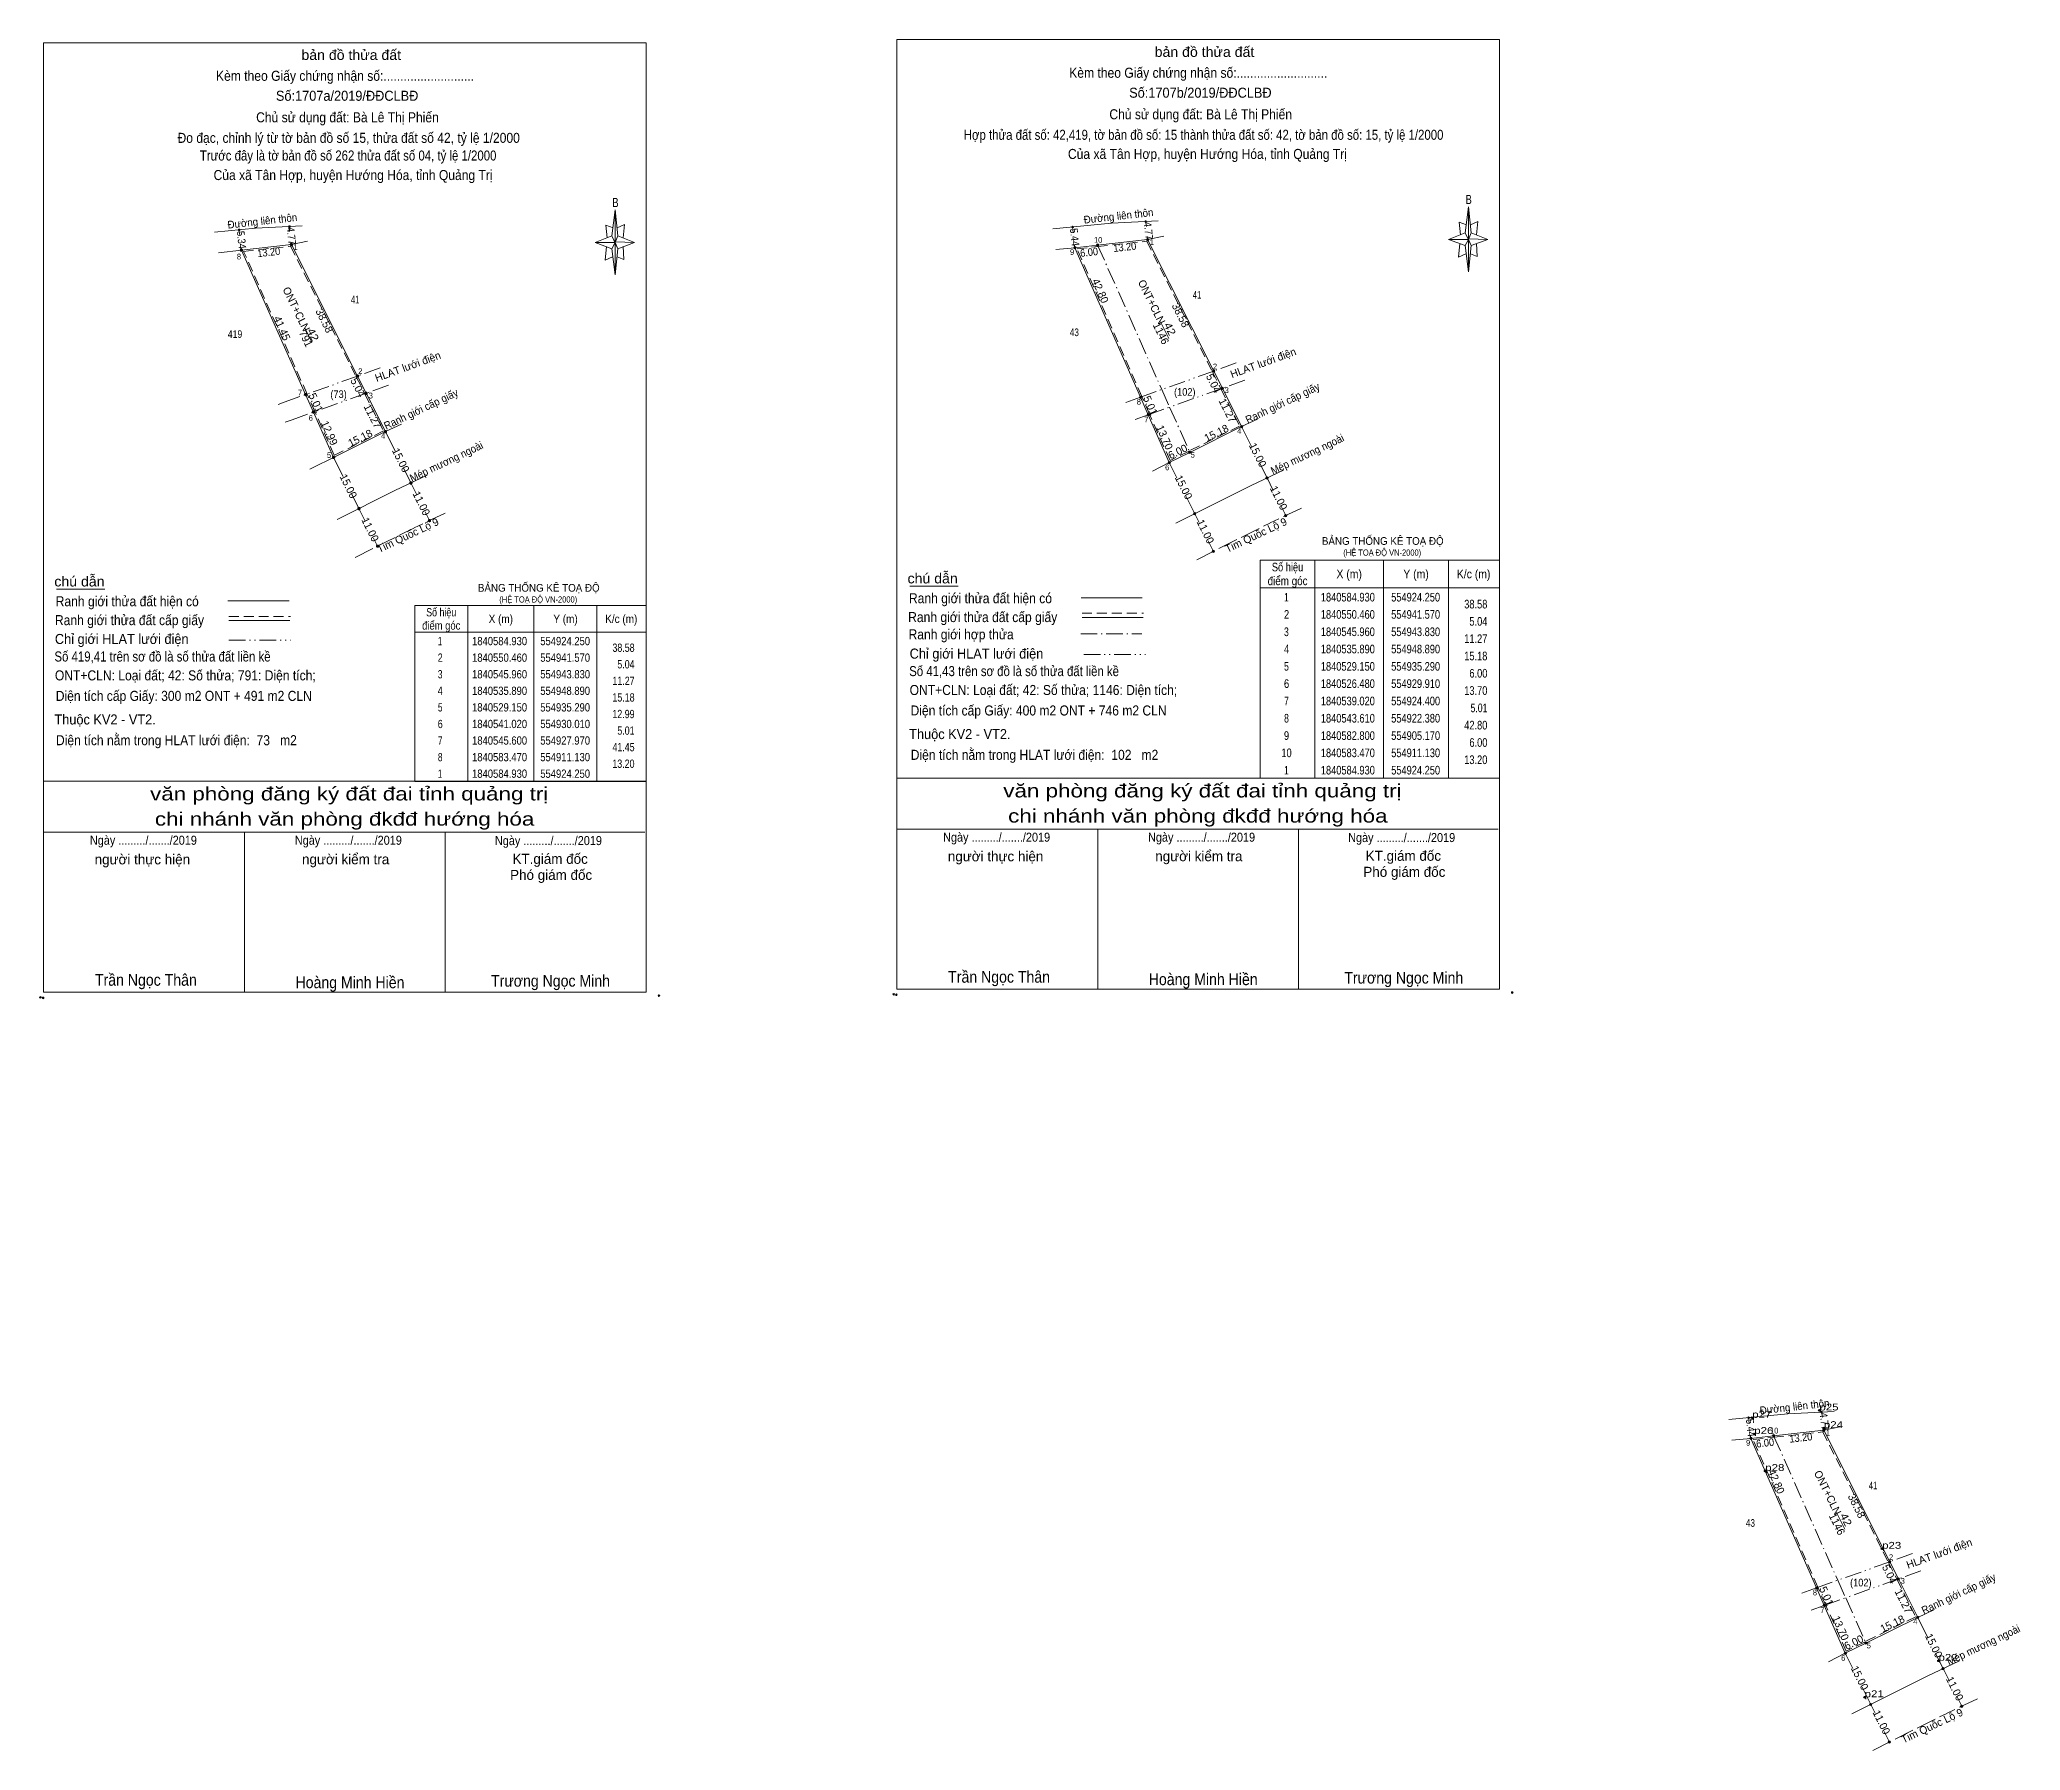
# Model space of a CAD drawing. Header units: metres. Extents: x 554069 to 554976, y 1840501 to 1840949.
# Drawn here: x 554457 to 554976, y 1840501 to 1840949 of the extents above; entities that cross this region are included whole.
import ezdxf
from ezdxf.enums import TextEntityAlignment as Align

# ---------------------------------------------------------------- set-up
doc = ezdxf.new("R2010")
doc.units = ezdxf.units.M
doc.header["$LTSCALE"] = 0.87
doc.header["$PDMODE"] = 32
doc.header["$PDSIZE"] = 0.435
for name, pattern in [('DASH_DOUBLE_DOT', [9.2, 5, -1.2, 0.3, -1.2, 0.3, -1.2]), ('DOT_DASHED', [7.7, 5, -1.2, 0.3, -1.2]), ('LONG_DASHED', [7.5, 6, -1.5]), ('MEDIUM_DASHED', [4.5, 3, -1.5])]:
    doc.linetypes.add(name, pattern=pattern)
for name, color, linetype, lineweight in [('1', 7, 'MEDIUM_DASHED', 13), ('10', 7, 'Continuous', 13), ('17', 7, 'Continuous', 13), ('22', 7, 'LONG_DASHED', 13), ('23', 7, 'Continuous', 13), ('32', 7, 'Continuous', 13), ('5', 7, 'Continuous', 13), ('6', 7, 'Continuous', 13), ('63', 7, 'Continuous', 13), ('7', 7, 'Continuous', 25)]:
    doc.layers.add(name, color=color, linetype=linetype, lineweight=lineweight)
doc.layers.add('12', color=7, linetype='Continuous')

msp = doc.modelspace()

# ---------------------------------------------------------------- texts
at = {"layer": '1'}
for s, p in [('ONT+CLN', (554523.0228, 1840878.3247)), ('ONT+CLN', (554747.2128, 1840880.2047)), ('791', (554525.5012, 1840870.5947)), ('1146', (554749.6466, 1840871.9397)), ('ONT+CLN', (554924.4028, 1840568.1447)), ('1146', (554926.8366, 1840559.8797))]:
    msp.add_text(s, height=2, rotation=296.088, dxfattribs=at).set_placement(p, align=Align.CENTER)
for s, width, p in [('41', 0.75, (554760, 1840881.5)), ('41', 0.75, (554539.36, 1840880.27)), ('419', 0.85, (554507.86, 1840871.21)), ('43', 0.8, (554727.855, 1840871.68)), ('(73)', 0.9, (554534.995, 1840855.46)), ('(102)', 0.9, (554756.79, 1840856.06)), ('41', 0.75, (554937.19, 1840569.44)), ('43', 0.8, (554905.045, 1840559.62)), ('(102)', 0.9, (554933.98, 1840544))]:
    msp.add_text(s, height=2, dxfattribs=dict(at, width=width)).set_placement(p, align=Align.CENTER)
at = {"layer": '1', "width": 1.15}
for p in [(554527.4113, 1840871.6347), (554752.0013, 1840873.1247), (554929.1913, 1840561.0647)]:
    msp.add_text('42', height=2, rotation=296.088, dxfattribs=at).set_placement(p, align=Align.CENTER)
at = {"layer": '1'}
for s, height, width, p in [('BẢNG THỐNG KÊ TOẠ ĐỘ ', 2.018, 0.95, (554792.73, 1840816.98)), ('(HỆ TOẠ ĐỘ VN-2000)', 1.632, 0.9, (554798.34, 1840814.13)), ('BẢNG THỐNG KÊ TOẠ ĐỘ ', 2.018, 0.95, (554571.52, 1840804.7)), ('(HỆ TOẠ ĐỘ VN-2000)', 1.632, 0.9, (554577.13, 1840801.85))]:
    msp.add_text(s, height=height, dxfattribs=dict(at, width=width)).set_placement(p)
at = {"layer": '12', "width": 1.25}
for s, p in [('p27', (554905.5, 1840588.18)), ('p25', (554923.12, 1840590.11)), ('p24', (554924.3, 1840585.49)), ('p26', (554906.05, 1840583.94)), ('p28', (554908.93, 1840574.25)), ('p23', (554939.56, 1840553.86)), ('p22', (554954.34, 1840524.49)), ('p21', (554934.98, 1840514.95))]:
    msp.add_text(s, height=1.8, dxfattribs=at).set_placement(p)
at = {"layer": '5'}
for s, height, width, p in [('bản đồ thửa đất', 2.633, 1.05, (554538.32, 1840944.06)), ('bản đồ thửa đất', 2.633, 1.05, (554761.95, 1840944.86)), ('Kèm theo Giấy chứng nhận số:...........................', 2.633, 0.9, (554536.695, 1840938.59)), ('Kèm theo Giấy chứng nhận số:...........................', 2.633, 0.9, (554760.325, 1840939.39)), ('Số:1707a/2019/ĐĐCLBĐ', 2.63, 0.95, (554537.245, 1840933.36)), ('Số:1707b/2019/ĐĐCLBĐ', 2.63, 0.95, (554760.88, 1840934.16)), ('Chủ sử dụng đất: Bà Lê Thị Phiến', 2.63, 0.9, (554537.335, 1840927.71)), ('Chủ sử dụng đất: Bà Lê Thị Phiến', 2.63, 0.9, (554760.965, 1840928.51)), ('Đo đạc, chỉnh lý từ tờ bản đồ số 15, thửa đất số 42, tỷ lệ 1/2000 ', 2.63, 0.9, (554538.09, 1840922.33)), ('Hợp thửa đất số: 42,419, tờ bản đồ số: 15 thành thửa đất số: 42, tờ bản đồ số: 15, tỷ lệ 1/2000', 2.63, 0.85, (554761.72, 1840923.13)), ('Trước đây là tờ bản đồ số 262 thửa đất số 04, tỷ lệ 1/2000 ', 2.63, 0.85, (554537.92, 1840917.7)), ('Của xã Tân Hợp, huyện Hướng Hóa, tỉnh Quảng Trị', 2.63, 0.9, (554762.735, 1840918.11)), ('Của xã Tân Hợp, huyện Hướng Hóa, tỉnh Quảng Trị', 2.63, 0.9, (554538.805, 1840912.58)), ('B', 2.418, 0.75, (554607.57, 1840905.48)), ('B', 2.418, 0.75, (554831.2, 1840906.28)), ('văn phòng đăng ký đất đai tỉnh quảng trị', 3.51, 1.25, (554537.78, 1840749.98)), ('văn phòng đăng ký đất đai tỉnh quảng trị', 3.51, 1.25, (554761.41, 1840750.78)), ('chi nhánh văn phòng đkđđ hướng hóa', 3.51, 1.25, (554760.21, 1840744.19)), ('chi nhánh văn phòng đkđđ hướng hóa', 3.51, 1.25, (554536.58, 1840743.39)), ('Ngày ........./......./2019', 2.369, 0.9, (554483.84, 1840738.37)), ('Ngày ........./......./2019', 2.369, 0.9, (554537.56, 1840738.37)), ('Ngày ........./......./2019', 2.369, 0.9, (554590, 1840738.28)), ('Ngày ........./......./2019', 2.369, 0.9, (554707.47, 1840739.17)), ('Ngày ........./......./2019', 2.369, 0.9, (554761.19, 1840739.17)), ('Ngày ........./......./2019', 2.369, 0.9, (554813.63, 1840739.08)), ('Trần Ngọc Thân', 3.07, 0.9, (554484.49, 1840701.42)), ('Hoàng Minh Hiền', 3.07, 0.9, (554537.99, 1840700.78)), ('Trương Ngọc Minh', 3.07, 0.9, (554590.55, 1840701.18)), ('Trần Ngọc Thân', 3.07, 0.9, (554708.12, 1840702.22)), ('Hoàng Minh Hiền', 3.07, 0.9, (554761.62, 1840701.58)), ('Trương Ngọc Minh', 3.07, 0.9, (554814.18, 1840701.98))]:
    msp.add_text(s, height=height, dxfattribs=dict(at, width=width)).set_placement(p, align=Align.CENTER)
for s, height, p in [('người thực hiện', 2.633, (554483.575, 1840733.23)), ('người kiểm tra', 2.633, (554536.85, 1840733.26)), ('KT.giám đốc', 2.63, (554590.455, 1840733.37)), ('người thực hiện', 2.633, (554707.205, 1840734.03)), ('người kiểm tra', 2.633, (554760.48, 1840734.06)), ('Phó giám đốc', 2.63, (554814.345, 1840729.96)), ('KT.giám đốc', 2.63, (554814.085, 1840734.17)), ('Phó giám đốc', 2.63, (554590.715, 1840729.16))]:
    msp.add_text(s, height=height, dxfattribs=at).set_placement(p, align=Align.CENTER)
at = {"layer": '6'}
for s, height, width, p in [('chú dẫn', 2.633, 1.05, (554684.13, 1840806.87)), ('chú dẫn', 2.633, 1.05, (554460.5, 1840806.07)), ('Ranh giới thửa đất hiện có ', 2.633, 0.9, (554460.86, 1840800.87)), ('Ranh giới thửa đất hiện có ', 2.633, 0.9, (554684.49, 1840801.67)), ('Ranh giới thửa đất cấp giấy', 2.633, 0.9, (554460.66, 1840795.93)), ('Ranh giới thửa đất cấp giấy', 2.633, 0.9, (554684.29, 1840796.73)), ('Ranh giới hợp thửa', 2.63, 0.9, (554684.39, 1840792.21)), ('Số 419,41 trên sơ đồ là số thửa đất liền kề', 2.63, 0.85, (554460.53, 1840786.4)), ('Chỉ giới HLAT lưới điện', 2.63, 0.95, (554460.65, 1840790.99)), ('Chỉ giới HLAT lưới điện', 2.63, 0.95, (554684.68, 1840787.16)), ('ONT+CLN: Loại đất; 42: Số thửa; 791: Diện tích;', 2.63, 0.9, (554460.65, 1840781.45)), ('Số 41,43 trên sơ đồ là số thửa đất liền kề', 2.63, 0.85, (554684.56, 1840782.57)), ('Diện tích cấp Giấy: 300 m2 ONT + 491 m2 CLN', 2.63, 0.9, (554460.88, 1840776.08)), ('ONT+CLN: Loại đất; 42: Số thửa; 1146: Diện tích;', 2.63, 0.9, (554684.68, 1840777.62)), ('Diện tích cấp Giấy: 400 m2 ONT + 746 m2 CLN', 2.63, 0.9, (554684.91, 1840772.25)), ('Thuộc KV2 - VT2.', 2.63, 0.95, (554460.53, 1840769.9)), ('Thuộc KV2 - VT2.', 2.63, 0.95, (554684.56, 1840766.07)), ('Diện tích nằm trong HLAT lưới điện:  73   m2', 2.63, 0.9, (554460.93, 1840764.46)), ('Diện tích nằm trong HLAT lưới điện:  102   m2', 2.63, 0.9, (554684.96, 1840760.63))]:
    msp.add_text(s, height=height, dxfattribs=dict(at, width=width)).set_placement(p)
at = {"layer": '63'}
for s, rotation, width, p in [('Đường liên thôn', 6.35, 0.95, (554515.1194, 1840900.8625)), ('Đường liên thôn', 6.35, 0.95, (554739.5294, 1840902.1725)), ('5.34', 276.34, 0.9, (554508.5711, 1840896.7904)), ('4.77', 276.261, 0.9, (554521.6335, 1840897.839)), ('5.44', 276.329, 0.9, (554726.9406, 1840897.5002)), ('4.77', 276.261, 0.9, (554746.2735, 1840899.179)), ('13.20', 6.35, 0.9, (554516.7994, 1840892.6838)), ('6.00', 6.414, 0.9, (554731.8183, 1840892.684)), ('13.20', 6.35, 0.9, (554741.1694, 1840894.0438)), ('Ranh giới cấp giấy', 25.404, 0.95, (554557.031, 1840851.6425)), ('Ranh giới cấp giấy', 25.404, 0.95, (554782.851, 1840853.2525)), ('Mép mương ngoài', 25.404, 0.95, (554563.671, 1840837.8985)), ('Mép mương ngoài', 25.404, 0.95, (554789.336, 1840839.8161)), ('Đường liên thôn', 6.35, 0.95, (554916.7194, 1840590.1125)), ('5.44', 276.329, 0.9, (554904.13, 1840585.4452)), ('4.77', 276.261, 0.9, (554923.4635, 1840587.119)), ('6.00', 6.414, 0.9, (554909.0083, 1840580.624)), ('13.20', 6.35, 0.9, (554918.3594, 1840581.9838)), ('Ranh giới cấp giấy', 25.404, 0.95, (554960.041, 1840541.1925)), ('Mép mương ngoài', 25.404, 0.95, (554966.526, 1840527.7561))]:
    msp.add_text(s, height=2, rotation=rotation, dxfattribs=dict(at, width=width)).set_placement(p, align=Align.CENTER)
for s, height, width, p in [(' 8', 1.5, 0.95, (554509.44, 1840891.78)), (' 1', 1.5, 0.9, (554524.29, 1840894.27)), (' 9', 1.5, 0.9, (554727.81, 1840892.95)), (' 10', 1.5, 0.95, (554735.18, 1840896.13)), (' 1', 1.5, 0.9, (554748.7, 1840895.58)), (' 2', 1.5, 0.9, (554541.23, 1840861.75)), (' 2', 1.5, 0.9, (554765.26, 1840862.96)), (' 7', 1.5, 0.95, (554525.46, 1840856.15)), (' 3', 1.5, 0.95, (554543.99, 1840855.34)), (' 3', 1.5, 0.95, (554768.33, 1840856.75)), (' 8', 1.5, 0.95, (554745.31, 1840853.71)), (' 6', 1.5, 0.9, (554528.26, 1840849.49)), (' 7', 1.5, 0.95, (554747.26, 1840849.05)), (' 4', 1.5, 0.95, (554771.63, 1840846.1)), (' 5', 1.5, 0.9, (554533.05, 1840839.73)), (' 4', 1.5, 0.95, (554547.22, 1840844.79)), (' 5', 1.5, 0.9, (554759.43, 1840839.81)), (' 6', 1.5, 0.9, (554752.72, 1840836.53)), ('38.58', 2.267, 0.8, (554836.1, 1840800.31)), ('5.04', 2.267, 0.8, (554836.11, 1840795.79)), ('38.58', 2.172, 0.8, (554612.59, 1840788.93)), ('11.27', 2.267, 0.8, (554836.1, 1840791.25)), ('5.04', 2.172, 0.8, (554612.58, 1840784.59)), ('15.18', 2.267, 0.8, (554836.1, 1840786.72)), ('6.00', 2.27, 0.8, (554836.11, 1840782.18)), ('11.27', 2.172, 0.8, (554612.59, 1840780.25)), ('13.70', 2.267, 0.8, (554836.1, 1840777.66)), ('12.99', 2.172, 0.8, (554612.58, 1840771.56)), ('15.18', 2.172, 0.8, (554612.59, 1840775.9)), ('5.01', 2.267, 0.75, (554836.11, 1840773.11)), ('5.01', 2.172, 0.8, (554612.58, 1840767.21)), ('42.80', 2.267, 0.8, (554836.1, 1840768.59)), ('41.45', 2.172, 0.8, (554612.59, 1840762.87)), ('6.00', 2.267, 0.8, (554836.11, 1840764.04)), ('13.20', 2.172, 0.8, (554612.57, 1840758.53)), ('13.20', 2.267, 0.8, (554836.1, 1840759.52)), (' 9', 1.5, 0.9, (554905, 1840580.89)), (' 10', 1.5, 0.95, (554912.37, 1840584.07)), (' 1', 1.5, 0.9, (554925.89, 1840583.52)), (' 2', 1.5, 0.9, (554942.45, 1840550.9)), (' 3', 1.5, 0.95, (554945.52, 1840544.69)), (' 8', 1.5, 0.95, (554922.5, 1840541.65)), (' 7', 1.5, 0.95, (554924.45, 1840536.99)), (' 4', 1.5, 0.95, (554948.82, 1840534.04)), (' 6', 1.5, 0.9, (554929.91, 1840524.47)), (' 5', 1.5, 0.9, (554936.62, 1840527.75))]:
    msp.add_text(s, height=height, dxfattribs=dict(at, width=width)).set_placement(p, align=Align.RIGHT)
for s, rotation, p in [('42.80', 293.708, (554733.7451, 1840883.1471)), ('38.58', 296.678, (554530.3829, 1840875.279)), ('38.58', 296.678, (554754.8029, 1840876.709)), ('41.45', 293.974, (554519.2746, 1840873.3363)), ('HLAT lưới điện', 20.023, (554553.4926, 1840862.7664)), ('HLAT lưới điện', 20.023, (554777.6776, 1840863.7446)), ('5.01', 294.009, (554528.1426, 1840853.8369)), ('5.04', 296.667, (554539.1761, 1840857.7588)), ('5.04', 296.667, (554763.4361, 1840858.8488)), ('11.27', 296.679, (554543.013, 1840850.269)), ('5.01', 293.754, (554746.8796, 1840853.1078)), ('11.27', 296.679, (554767.093, 1840851.759)), ('12.99', 293.98, (554531.6838, 1840845.8764)), ('15.18', 26.362, (554541.116, 1840844.0747)), ('13.70', 293.72, (554750.5857, 1840844.7373)), ('15.18', 26.362, (554765.526, 1840845.3847)), ('15.00', 296.343, (554550.4109, 1840838.7287)), ('6.00', 26.362, (554755.391, 1840840.5096)), ('15.00', 296.343, (554775.0209, 1840840.0887)), ('15.00', 296.36, (554536.6794, 1840831.914)), ('11.00', 296.355, (554555.8216, 1840827.4089)), ('15.00', 296.411, (554755.6124, 1840831.6248)), ('11.00', 296.355, (554780.5216, 1840828.8389)), ('11.00', 296.355, (554542.3916, 1840820.5689)), ('Tim Quốc Lộ 9', 25.404, (554553.586, 1840818.5707)), ('11.00', 296.402, (554761.3218, 1840820.0247)), ('Tim Quốc Lộ 9', 25.404, (554775.886, 1840818.6207)), ('42.80', 293.708, (554910.9351, 1840571.0871)), ('38.58', 296.678, (554931.9929, 1840564.649)), ('HLAT lưới điện', 20.023, (554954.8726, 1840551.6864)), ('5.04', 296.667, (554940.6261, 1840546.7888)), ('5.01', 293.754, (554924.0696, 1840541.0478)), ('11.27', 296.679, (554944.283, 1840539.699)), ('13.70', 293.72, (554927.7757, 1840532.6773)), ('15.18', 26.362, (554942.716, 1840533.3247)), ('6.00', 26.362, (554932.581, 1840528.4496)), ('15.00', 296.343, (554952.2084, 1840528.0337)), ('15.00', 296.411, (554932.8024, 1840519.5648)), ('11.00', 296.355, (554957.7091, 1840516.7839)), ('11.00', 296.402, (554938.5118, 1840507.9647)), ('Tim Quốc Lộ 9', 25.404, (554953.076, 1840506.5607))]:
    msp.add_text(s, height=2, rotation=rotation, dxfattribs=at).set_placement(p, align=Align.CENTER)
for s, height, width, p in [('Số hiệu', 2.267, 0.8, (554783.725, 1840810.02)), ('X (m)', 2.267, 0.9, (554799.885, 1840808.21)), ('Y (m)', 2.267, 0.9, (554817.405, 1840808.21)), ('K/c (m)', 2.267, 0.9, (554832.5, 1840808.21)), ('điểm góc', 2.267, 0.85, (554783.74, 1840806.4)), ('Số hiệu', 2.172, 0.8, (554561.9, 1840798.23)), (' 2', 2.267, 0.8, (554783.13, 1840797.61)), (' 1', 2.267, 0.7, (554783.125, 1840802.13)), ('1840584.930', 2.267, 0.8, (554799.53, 1840802.13)), ('1840550.460', 2.267, 0.8, (554799.53, 1840797.61)), ('554924.250', 2.267, 0.8, (554817.3, 1840802.13)), ('554941.570', 2.267, 0.8, (554817.3, 1840797.61)), ('điểm góc', 2.172, 0.85, (554561.91, 1840794.75)), ('X (m)', 2.172, 0.9, (554577.525, 1840796.49)), ('Y (m)', 2.172, 0.9, (554594.485, 1840796.49)), ('K/c (m)', 2.172, 0.9, (554609.1, 1840796.49)), (' 3', 2.267, 0.75, (554783.115, 1840793.06)), ('1840545.960', 2.267, 0.8, (554799.53, 1840793.06)), ('554943.830', 2.267, 0.8, (554817.3, 1840793.06)), (' 1', 2.172, 0.7, (554561.315, 1840790.67)), ('1840584.930', 2.172, 0.85, (554577.2, 1840790.67)), ('554924.250', 2.172, 0.85, (554594.39, 1840790.67)), (' 4', 2.267, 0.8, (554783.125, 1840788.54)), ('1840535.890', 2.267, 0.8, (554799.53, 1840788.54)), ('554948.890', 2.267, 0.8, (554817.3, 1840788.54)), (' 3', 2.172, 0.75, (554561.315, 1840781.98)), (' 2', 2.172, 0.8, (554561.325, 1840786.33)), ('1840550.460', 2.172, 0.85, (554577.2, 1840786.33)), ('1840545.960', 2.172, 0.85, (554577.2, 1840781.98)), ('554941.570', 2.172, 0.85, (554594.39, 1840786.33)), ('554943.830', 2.172, 0.85, (554594.39, 1840781.98)), (' 5', 2.267, 0.75, (554783.13, 1840783.99)), ('1840529.150', 2.267, 0.8, (554799.53, 1840783.99)), ('554935.290', 2.267, 0.8, (554817.3, 1840783.99)), (' 4', 2.172, 0.8, (554561.32, 1840777.64)), ('1840535.890', 2.172, 0.85, (554577.2, 1840777.64)), ('554948.890', 2.172, 0.85, (554594.39, 1840777.64)), (' 6', 2.267, 0.8, (554783.13, 1840779.47)), ('1840526.480', 2.267, 0.8, (554799.53, 1840779.47)), ('554929.910', 2.267, 0.8, (554817.3, 1840779.47)), (' 5', 2.172, 0.75, (554561.335, 1840773.3)), ('1840529.150', 2.172, 0.85, (554577.2, 1840773.3)), ('554935.290', 2.172, 0.85, (554594.39, 1840773.3)), (' 7', 2.267, 0.75, (554783.135, 1840774.92)), ('1840539.020', 2.267, 0.8, (554799.53, 1840774.92)), ('554924.400', 2.267, 0.8, (554817.3, 1840774.92)), (' 6', 2.172, 0.8, (554561.325, 1840768.95)), ('1840541.020', 2.172, 0.85, (554577.2, 1840768.95)), ('554930.010', 2.172, 0.85, (554594.39, 1840768.95)), (' 8', 2.267, 0.75, (554783.135, 1840770.4)), ('1840543.610', 2.267, 0.8, (554799.53, 1840770.4)), ('554922.380', 2.267, 0.8, (554817.3, 1840770.4)), (' 7', 2.172, 0.75, (554561.335, 1840764.61)), ('1840545.600', 2.172, 0.85, (554577.2, 1840764.61)), ('554927.970', 2.172, 0.85, (554594.39, 1840764.61)), (' 10', 2.267, 0.8, (554783.125, 1840761.33)), (' 9', 2.267, 0.8, (554783.12, 1840765.85)), ('1840582.800', 2.267, 0.8, (554799.53, 1840765.85)), ('1840583.470', 2.267, 0.8, (554799.53, 1840761.33)), ('554905.170', 2.267, 0.8, (554817.3, 1840765.85)), ('554911.130', 2.267, 0.8, (554817.3, 1840761.33)), (' 8', 2.172, 0.75, (554561.335, 1840760.26)), ('1840583.470', 2.172, 0.85, (554577.2, 1840760.26)), ('554911.130', 2.172, 0.85, (554594.39, 1840760.26)), (' 1', 2.267, 0.7, (554783.125, 1840756.79)), ('1840584.930', 2.267, 0.8, (554799.53, 1840756.79)), ('554924.250', 2.267, 0.8, (554817.3, 1840756.79)), (' 1', 2.172, 0.7, (554561.315, 1840755.92)), ('1840584.930', 2.172, 0.85, (554577.2, 1840755.92)), ('554924.250', 2.172, 0.85, (554594.39, 1840755.92))]:
    msp.add_text(s, height=height, dxfattribs=dict(at, width=width)).set_placement(p, align=Align.CENTER)

# ---------------------------------------------------------------- hatches: boundary and pattern name
at = {"layer": '32'}
for points in [[(554509.83, 1840894.22, 1), (554509.23, 1840894.22, 1)], [(554522.95, 1840895.68, 1), (554522.35, 1840895.68, 1)], [(554540.27, 1840861.21, 1), (554539.67, 1840861.21, 1)], [(554542.53, 1840856.71, 1), (554541.93, 1840856.71, 1)], [(554526.67, 1840856.35, 1), (554526.07, 1840856.35, 1)], [(554528.71, 1840851.77, 1), (554528.11, 1840851.77, 1)], [(554547.59, 1840846.64, 1), (554546.99, 1840846.64, 1)], [(554533.99, 1840839.9, 1), (554533.39, 1840839.9, 1)], [(554554.25, 1840833.19, 1), (554553.65, 1840833.19, 1)], [(554540.64, 1840826.48, 1), (554540.04, 1840826.48, 1)], [(554559.13, 1840823.34, 1), (554558.53, 1840823.34, 1)], [(554545.52, 1840816.63, 1), (554544.92, 1840816.63, 1)]]:
    msp.add_hatch(color=256, dxfattribs=at).paths.add_polyline_path(points)
at = {"layer": '63'}
for points in [[(554509.14, 1840899.53, 1), (554508.74, 1840899.53, 1)], [(554522.33, 1840900.42, 1), (554521.93, 1840900.42, 1)], [(554727.58, 1840900.27, 1), (554727.18, 1840900.27, 1)], [(554746.74, 1840901.73, 1), (554746.34, 1840901.73, 1)], [(554509.73, 1840894.22, 1), (554509.33, 1840894.22, 1)], [(554522.85, 1840895.68, 1), (554522.45, 1840895.68, 1)], [(554728.28, 1840894.86, 1), (554727.68, 1840894.86, 1)], [(554728.18, 1840894.86, 1), (554727.78, 1840894.86, 1)], [(554734.24, 1840895.53, 1), (554733.64, 1840895.53, 1)], [(554734.14, 1840895.53, 1), (554733.74, 1840895.53, 1)], [(554747.36, 1840896.99, 1), (554746.76, 1840896.99, 1)], [(554747.26, 1840896.99, 1), (554746.86, 1840896.99, 1)], [(554764.68, 1840862.52, 1), (554764.08, 1840862.52, 1)], [(554764.58, 1840862.52, 1), (554764.18, 1840862.52, 1)], [(554540.17, 1840861.21, 1), (554539.77, 1840861.21, 1)], [(554542.43, 1840856.71, 1), (554542.03, 1840856.71, 1)], [(554766.94, 1840858.02, 1), (554766.34, 1840858.02, 1)], [(554766.84, 1840858.02, 1), (554766.44, 1840858.02, 1)], [(554526.57, 1840856.35, 1), (554526.17, 1840856.35, 1)], [(554528.61, 1840851.77, 1), (554528.21, 1840851.77, 1)], [(554745.49, 1840855.67, 1), (554744.89, 1840855.67, 1)], [(554745.39, 1840855.67, 1), (554744.99, 1840855.67, 1)], [(554547.49, 1840846.64, 1), (554547.09, 1840846.64, 1)], [(554747.51, 1840851.08, 1), (554746.91, 1840851.08, 1)], [(554747.41, 1840851.08, 1), (554747.01, 1840851.08, 1)], [(554772, 1840847.95, 1), (554771.4, 1840847.95, 1)], [(554771.9, 1840847.95, 1), (554771.5, 1840847.95, 1)], [(554758.4, 1840841.21, 1), (554757.8, 1840841.21, 1)], [(554758.3, 1840841.21, 1), (554757.9, 1840841.21, 1)], [(554533.89, 1840839.9, 1), (554533.49, 1840839.9, 1)], [(554753.02, 1840838.54, 1), (554752.42, 1840838.54, 1)], [(554752.92, 1840838.54, 1), (554752.52, 1840838.54, 1)], [(554554.15, 1840833.19, 1), (554553.75, 1840833.19, 1)], [(554778.66, 1840834.5, 1), (554778.06, 1840834.5, 1)], [(554778.56, 1840834.5, 1), (554778.16, 1840834.5, 1)], [(554540.54, 1840826.48, 1), (554540.14, 1840826.48, 1)], [(554559.03, 1840823.34, 1), (554558.63, 1840823.34, 1)], [(554759.69, 1840825.11, 1), (554759.09, 1840825.11, 1)], [(554759.59, 1840825.11, 1), (554759.19, 1840825.11, 1)], [(554783.54, 1840824.65, 1), (554782.94, 1840824.65, 1)], [(554783.44, 1840824.65, 1), (554783.04, 1840824.65, 1)], [(554545.42, 1840816.63, 1), (554545.02, 1840816.63, 1)], [(554764.58, 1840815.26, 1), (554763.98, 1840815.26, 1)], [(554764.48, 1840815.26, 1), (554764.08, 1840815.26, 1)], [(554904.77, 1840588.21, 1), (554904.37, 1840588.21, 1)], [(554923.93, 1840589.67, 1), (554923.53, 1840589.67, 1)], [(554905.47, 1840582.8, 1), (554904.87, 1840582.8, 1)], [(554905.37, 1840582.8, 1), (554904.97, 1840582.8, 1)], [(554911.43, 1840583.47, 1), (554910.83, 1840583.47, 1)], [(554911.33, 1840583.47, 1), (554910.93, 1840583.47, 1)], [(554924.55, 1840584.93, 1), (554923.95, 1840584.93, 1)], [(554924.45, 1840584.93, 1), (554924.05, 1840584.93, 1)], [(554941.87, 1840550.46, 1), (554941.27, 1840550.46, 1)], [(554941.77, 1840550.46, 1), (554941.37, 1840550.46, 1)], [(554944.13, 1840545.96, 1), (554943.53, 1840545.96, 1)], [(554944.03, 1840545.96, 1), (554943.63, 1840545.96, 1)], [(554922.68, 1840543.61, 1), (554922.08, 1840543.61, 1)], [(554922.58, 1840543.61, 1), (554922.18, 1840543.61, 1)], [(554924.7, 1840539.02, 1), (554924.1, 1840539.02, 1)], [(554924.6, 1840539.02, 1), (554924.2, 1840539.02, 1)], [(554949.19, 1840535.89, 1), (554948.59, 1840535.89, 1)], [(554949.09, 1840535.89, 1), (554948.69, 1840535.89, 1)], [(554930.21, 1840526.48, 1), (554929.61, 1840526.48, 1)], [(554930.11, 1840526.48, 1), (554929.71, 1840526.48, 1)], [(554935.59, 1840529.15, 1), (554934.99, 1840529.15, 1)], [(554935.49, 1840529.15, 1), (554935.09, 1840529.15, 1)], [(554955.85, 1840522.44, 1), (554955.25, 1840522.44, 1)], [(554955.75, 1840522.44, 1), (554955.35, 1840522.44, 1)], [(554936.88, 1840513.05, 1), (554936.28, 1840513.05, 1)], [(554936.78, 1840513.05, 1), (554936.38, 1840513.05, 1)], [(554960.73, 1840512.59, 1), (554960.13, 1840512.59, 1)], [(554960.63, 1840512.59, 1), (554960.23, 1840512.59, 1)], [(554941.77, 1840503.2, 1), (554941.17, 1840503.2, 1)], [(554941.67, 1840503.2, 1), (554941.27, 1840503.2, 1)]]:
    msp.add_hatch(color=256, dxfattribs=at).paths.add_polyline_path(points)

# ---------------------------------------------------------------- linework, layer by layer
at = {"layer": '1'}
for points in [[(554522.41, 1840895.25), (554539.62, 1840861.03), (554541.88, 1840856.53), (554546.75, 1840846.82), (554533.88, 1840840.44), (554528.78, 1840851.93), (554526.74, 1840856.51), (554510.12, 1840893.88)], [(554746.83, 1840896.56), (554764.02, 1840862.35), (554766.28, 1840857.85), (554771.17, 1840848.12), (554757.93, 1840841.57), (554752.92, 1840839.09), (554747.57, 1840851.24), (554745.55, 1840855.83), (554728.57, 1840894.53), (554733.98, 1840895.13)], [(554924.02, 1840584.5), (554941.21, 1840550.29), (554943.47, 1840545.79), (554948.36, 1840536.06), (554935.12, 1840529.51), (554930.11, 1840527.03), (554924.76, 1840539.18), (554922.74, 1840543.77), (554905.76, 1840582.47), (554911.17, 1840583.07)]]:
    msp.add_lwpolyline(points, close=True, dxfattribs=at)
at = {"layer": '10'}
for p, q in [((554502.5, 1840898.92), (554513.21, 1840899.94)), ((554513.21, 1840899.94), (554525.42, 1840900.6)), ((554513.21, 1840899.94), (554525.42, 1840900.6)), ((554722.17, 1840899.78), (554737.62, 1840901.25)), ((554737.62, 1840901.25), (554749.83, 1840901.91)), ((554737.62, 1840901.25), (554749.83, 1840901.91)), ((554522.65, 1840895.68), (554526.87, 1840896.6)), ((554522.65, 1840895.68), (554539.97, 1840861.21)), ((554722.96, 1840894.38), (554727.98, 1840894.86)), ((554747.06, 1840896.99), (554751.28, 1840897.91)), ((554747.06, 1840896.99), (554764.38, 1840862.52)), ((554764.38, 1840862.52), (554766.64, 1840858.02)), ((554539.97, 1840861.21), (554542.23, 1840856.71)), ((554766.64, 1840858.02), (554771.7, 1840847.95)), ((554526.37, 1840856.35), (554528.41, 1840851.77)), ((554542.23, 1840856.71), (554547.29, 1840846.64)), ((554745.19, 1840855.67), (554747.21, 1840851.08)), ((554551.48, 1840848.63), (554547.29, 1840846.64)), ((554775.89, 1840849.94), (554771.7, 1840847.95)), ((554527.48, 1840836.81), (554528.31, 1840837.23)), ((554748.29, 1840836.3), (554752.72, 1840838.54)), ((554782.64, 1840836.54), (554774.19, 1840832.53)), ((554534.6, 1840823.61), (554549.78, 1840831.22)), ((554558.23, 1840835.23), (554549.78, 1840831.22)), ((554754.47, 1840822.65), (554774.19, 1840832.53)), ((554899.36, 1840587.72), (554914.81, 1840589.19)), ((554914.81, 1840589.19), (554927.02, 1840589.85)), ((554914.81, 1840589.19), (554927.02, 1840589.85)), ((554900.15, 1840582.32), (554905.17, 1840582.8)), ((554924.25, 1840584.93), (554928.47, 1840585.85)), ((554924.25, 1840584.93), (554941.57, 1840550.46)), ((554941.57, 1840550.46), (554943.83, 1840545.96)), ((554943.83, 1840545.96), (554948.89, 1840535.89)), ((554922.38, 1840543.61), (554924.4, 1840539.02)), ((554953.08, 1840537.88), (554948.89, 1840535.89)), ((554925.48, 1840524.24), (554929.91, 1840526.48)), ((554931.66, 1840510.59), (554951.38, 1840520.47)), ((554959.83, 1840524.48), (554951.38, 1840520.47))]:
    msp.add_line(p, q, dxfattribs=at)
at = {"layer": '10', "linetype": 'DASH_DOUBLE_DOT'}
for p, q in [((554545.89, 1840863.33), (554539.97, 1840861.21)), ((554764.38, 1840862.52), (554750.78, 1840857.66)), ((554770.3, 1840864.64), (554764.38, 1840862.52)), ((554539.97, 1840861.21), (554526.37, 1840856.35)), ((554745.19, 1840855.67), (554750.78, 1840857.66)), ((554520.78, 1840854.36), (554519.13, 1840853.77)), ((554520.78, 1840854.36), (554526.37, 1840856.35)), ((554522.8, 1840849.77), (554528.41, 1840851.77)), ((554745.19, 1840855.67), (554741.33, 1840854.29)), ((554747.21, 1840851.08), (554752.82, 1840853.08)), ((554522.8, 1840849.77), (554520.98, 1840849.12)), ((554747.21, 1840851.08), (554743.79, 1840849.86)), ((554947.49, 1840552.58), (554941.57, 1840550.46)), ((554922.38, 1840543.61), (554927.97, 1840545.6)), ((554941.57, 1840550.46), (554927.97, 1840545.6)), ((554922.38, 1840543.61), (554918.52, 1840542.23)), ((554924.4, 1840539.02), (554930.01, 1840541.02)), ((554924.4, 1840539.02), (554920.98, 1840537.8))]:
    msp.add_line(p, q, dxfattribs=at)
at = {"layer": '10', "linetype": 'DOT_DASHED'}
for p, q in [((554750.78, 1840857.66), (554752.82, 1840853.08)), ((554927.97, 1840545.6), (554930.01, 1840541.02))]:
    msp.add_line(p, q, dxfattribs=at)
at = {"layer": '10', "linetype": 'DASH_DOUBLE_DOT'}
for points in [[(554548.11, 1840858.81), (554542.23, 1840856.71), (554528.41, 1840851.77)], [(554772.52, 1840860.12), (554766.64, 1840858.02), (554752.82, 1840853.08)], [(554949.71, 1840548.06), (554943.83, 1840545.96), (554930.01, 1840541.02)]]:
    msp.add_lwpolyline(points, dxfattribs=at)
at = {"layer": '17'}
for p, q in [((554461.06, 1840805.35), (554473.76, 1840805.35)), ((554684.69, 1840806.15), (554697.39, 1840806.15))]:
    msp.add_line(p, q, dxfattribs=at)
at = {"layer": '22'}
for p, q in [((554787.37, 1840826.6), (554779.21, 1840822.74)), ((554539.31, 1840813.67), (554554.71, 1840821.38)), ((554562.96, 1840825.29), (554554.8, 1840821.43)), ((554759.92, 1840813.08), (554779.12, 1840822.69)), ((554964.56, 1840514.54), (554956.4, 1840510.68)), ((554937.11, 1840501.02), (554956.31, 1840510.63))]:
    msp.add_line(p, q, dxfattribs=at)
at = {"layer": '23'}
for p, q in [((554513.21, 1840899.94), (554525.42, 1840900.6)), ((554513.21, 1840899.94), (554525.42, 1840900.6)), ((554737.62, 1840901.25), (554749.83, 1840901.91)), ((554737.62, 1840901.25), (554749.83, 1840901.91)), ((554914.81, 1840589.19), (554927.02, 1840589.85)), ((554914.81, 1840589.19), (554927.02, 1840589.85))]:
    msp.add_line(p, q, dxfattribs=at)
at = {"layer": '32'}
for p, q in [((554503.57, 1840893.55), (554509.53, 1840894.22)), ((554509.53, 1840894.22), (554522.65, 1840895.68)), ((554509.53, 1840894.22), (554526.37, 1840856.35)), ((554727.98, 1840894.86), (554733.94, 1840895.53)), ((554727.98, 1840894.86), (554745.19, 1840855.67)), ((554733.94, 1840895.53), (554747.06, 1840896.99)), ((554528.41, 1840851.77), (554533.69, 1840839.9)), ((554747.21, 1840851.08), (554752.72, 1840838.54)), ((554905.17, 1840582.8), (554911.13, 1840583.47)), ((554905.17, 1840582.8), (554922.38, 1840543.61)), ((554911.13, 1840583.47), (554924.25, 1840584.93)), ((554924.4, 1840539.02), (554929.91, 1840526.48))]:
    msp.add_line(p, q, dxfattribs=at)
at = {"layer": '32', "linetype": 'DOT_DASHED'}
for p, q in [((554733.94, 1840895.53), (554750.78, 1840857.66)), ((554752.82, 1840853.08), (554758.1, 1840841.21)), ((554911.13, 1840583.47), (554927.97, 1840545.6)), ((554930.01, 1840541.02), (554935.29, 1840529.15))]:
    msp.add_line(p, q, dxfattribs=at)
at = {"layer": '32'}
for points in [[(554528.31, 1840837.23), (554533.69, 1840839.9), (554547.29, 1840846.64)], [(554752.72, 1840838.54), (554758.1, 1840841.21), (554771.7, 1840847.95)], [(554929.91, 1840526.48), (554935.29, 1840529.15), (554948.89, 1840535.89)]]:
    msp.add_lwpolyline(points, dxfattribs=at)
at = {"layer": '32', "linetype": 'LONG_DASHED'}
for centre in [(554509.53, 1840894.22), (554522.65, 1840895.68), (554539.97, 1840861.21), (554542.23, 1840856.71), (554526.37, 1840856.35), (554528.41, 1840851.77), (554547.29, 1840846.64), (554533.69, 1840839.9), (554553.95, 1840833.19), (554540.34, 1840826.48), (554558.83, 1840823.34), (554545.22, 1840816.63)]:
    msp.add_circle(centre, 0.3, dxfattribs=at)
at = {"layer": '5'}
for p, q in [((554606.62, 1840897.93), (554607.5, 1840904.78)), ((554830.25, 1840898.73), (554831.13, 1840905.58)), ((554831.84, 1840898.73), (554836.23, 1840896.98)), ((554606.62, 1840894.59), (554602.24, 1840896.18)), ((554608.21, 1840894.59), (554607.5, 1840887.75)), ((554608.21, 1840897.93), (554612.6, 1840896.18)), ((554609.61, 1840895.13), (554609.79, 1840891.79)), ((554830.25, 1840895.39), (554825.87, 1840896.98)), ((554831.84, 1840895.39), (554831.13, 1840888.55)), ((554833.42, 1840892.59), (554831.66, 1840893.29)), ((554833.24, 1840895.93), (554833.42, 1840892.59)), ((554609.79, 1840891.79), (554608.03, 1840892.49)), ((554457.68, 1840755), (554615.63, 1840755)), ((554681.31, 1840755.8), (554839.26, 1840755.8)), ((554457.68, 1840741.67), (554615.28, 1840741.67)), ((554457.68, 1840741.67), (554615.28, 1840741.67)), ((554457.68, 1840741.67), (554615.28, 1840741.67)), ((554510.33, 1840699.73), (554510.33, 1840741.67)), ((554562.98, 1840699.73), (554562.98, 1840741.67)), ((554681.31, 1840742.47), (554838.91, 1840742.47)), ((554681.31, 1840742.47), (554838.91, 1840742.47)), ((554681.31, 1840742.47), (554838.91, 1840742.47)), ((554733.96, 1840700.53), (554733.96, 1840742.47)), ((554786.61, 1840700.53), (554786.61, 1840742.47))]:
    msp.add_line(p, q, dxfattribs=at)
for points in [[(554457.68, 1840948.59), (554615.63, 1840948.59), (554615.63, 1840699.73), (554457.68, 1840699.73)], [(554681.31, 1840949.39), (554839.26, 1840949.39), (554839.26, 1840700.53), (554681.31, 1840700.53)], [(554607.5, 1840904.78), (554608.21, 1840897.93), (554607.5, 1840896.18)], [(554831.13, 1840905.58), (554831.84, 1840898.73), (554831.13, 1840896.98)], [(554831.13, 1840896.98), (554825.87, 1840896.98), (554830.25, 1840898.73), (554831.84, 1840895.39), (554836.23, 1840896.98), (554831.13, 1840897.16)], [(554607.5, 1840896.18), (554602.24, 1840896.18), (554606.62, 1840897.93), (554608.21, 1840894.59), (554612.6, 1840896.18), (554607.5, 1840896.36)], [(554607.5, 1840896.18), (554607.5, 1840887.75), (554606.62, 1840894.59)], [(554831.13, 1840896.98), (554831.13, 1840888.55), (554830.25, 1840895.39)]]:
    msp.add_lwpolyline(points, close=True, dxfattribs=at)
for points in [[(554606.98, 1840900.04), (554605.05, 1840900.74), (554605.4, 1840897.4)], [(554608.03, 1840900.04), (554609.96, 1840900.91), (554609.61, 1840897.4)], [(554831.13, 1840896.98), (554830.25, 1840898.73), (554825.87, 1840896.98)], [(554830.61, 1840900.84), (554828.68, 1840901.54), (554829.03, 1840898.2)], [(554831.66, 1840900.84), (554833.59, 1840901.71), (554833.24, 1840898.2)], [(554607.5, 1840896.18), (554606.62, 1840897.93), (554602.24, 1840896.18)], [(554605.22, 1840895.13), (554604.88, 1840891.61), (554606.8, 1840892.49)], [(554607.5, 1840896.18), (554608.21, 1840894.59), (554612.6, 1840896.18)], [(554828.85, 1840895.93), (554828.51, 1840892.41), (554830.43, 1840893.29)], [(554831.13, 1840896.98), (554831.84, 1840895.39), (554836.23, 1840896.98)], [(554615.63, 1840699.73), (554457.68, 1840699.73), (554457.68, 1840741.67)], [(554839.26, 1840700.53), (554681.31, 1840700.53), (554681.31, 1840742.47)]]:
    msp.add_lwpolyline(points, dxfattribs=at)
for p in [(554456.86, 1840698.38), (554457.56, 1840698.25), (554680.49, 1840699.18), (554681.19, 1840699.05)]:
    msp.add_point(p, dxfattribs=at)
at = {"layer": '6'}
for p, q in [((554505.98, 1840802.29), (554522.02, 1840802.29)), ((554729.61, 1840803.09), (554745.65, 1840803.09)), ((554506.23, 1840797.14), (554522.26, 1840797.14)), ((554729.86, 1840797.94), (554745.89, 1840797.94))]:
    msp.add_line(p, q, dxfattribs=at)
at = {"layer": '6', "linetype": 'MEDIUM_DASHED'}
for p, q in [((554506.23, 1840798.24), (554522.37, 1840798.24)), ((554729.86, 1840799.04), (554746, 1840799.04))]:
    msp.add_line(p, q, dxfattribs=at)
at = {"layer": '6', "linetype": 'DOT_DASHED'}
msp.add_line((554729.51, 1840793.63), (554745.55, 1840793.63), dxfattribs=at)
at = {"layer": '6'}
for p in [(554618.97, 1840698.84), (554842.6, 1840699.64)]:
    msp.add_point(p, dxfattribs=at)
at = {"layer": '63'}
for p, q in [((554508.94, 1840899.53), (554509.07, 1840898.29)), ((554522.13, 1840900.42), (554522.25, 1840899.29)), ((554727.38, 1840900.27), (554727.54, 1840898.86)), ((554746.54, 1840901.73), (554746.66, 1840900.6)), ((554509.47, 1840894.75), (554509.53, 1840894.22)), ((554522.58, 1840896.26), (554522.65, 1840895.68)), ((554727.9, 1840895.6), (554727.98, 1840894.86)), ((554746.97, 1840897.78), (554747.06, 1840896.99)), ((554526.25, 1840873.65), (554527.98, 1840870.12)), ((554750.44, 1840875.4), (554752.58, 1840871.05)), ((554549.83, 1840841.52), (554547.29, 1840846.64)), ((554774.37, 1840842.56), (554771.7, 1840847.95)), ((554536.16, 1840834.91), (554533.69, 1840839.9)), ((554553.95, 1840833.19), (554551.99, 1840837.15)), ((554754.72, 1840834.52), (554752.72, 1840838.54)), ((554555.41, 1840830.23), (554553.95, 1840833.19)), ((554540.34, 1840826.48), (554538.36, 1840830.46)), ((554541.9, 1840823.32), (554540.34, 1840826.48)), ((554759.39, 1840825.11), (554757.15, 1840829.63)), ((554783.24, 1840824.65), (554781.95, 1840827.26)), ((554558.83, 1840823.34), (554557.7, 1840825.63)), ((554760.52, 1840822.84), (554759.39, 1840825.11)), ((554545.22, 1840816.63), (554544.17, 1840818.75)), ((554764.28, 1840815.26), (554762.89, 1840818.07)), ((554790.9, 1840812.96), (554790.9, 1840755.83)), ((554808.84, 1840812.96), (554808.84, 1840755.83)), ((554825.93, 1840812.96), (554825.93, 1840755.83)), ((554776.55, 1840805.71), (554839.26, 1840805.71)), ((554568.84, 1840801.04), (554568.84, 1840754.99)), ((554586.2, 1840801.04), (554586.2, 1840754.99)), ((554602.73, 1840801.04), (554602.73, 1840754.99)), ((554554.95, 1840794.09), (554615.63, 1840794.09)), ((554904.57, 1840588.21), (554904.73, 1840586.8)), ((554923.73, 1840589.67), (554923.85, 1840588.54)), ((554905.09, 1840583.54), (554905.17, 1840582.8)), ((554924.16, 1840585.72), (554924.25, 1840584.93)), ((554927.63, 1840563.34), (554929.77, 1840558.99)), ((554951.56, 1840530.5), (554948.89, 1840535.89)), ((554931.91, 1840522.46), (554929.91, 1840526.48)), ((554936.58, 1840513.05), (554934.34, 1840517.57)), ((554960.43, 1840512.59), (554959.14, 1840515.2)), ((554937.71, 1840510.78), (554936.58, 1840513.05)), ((554941.47, 1840503.2), (554940.08, 1840506.01))]:
    msp.add_line(p, q, dxfattribs=at)
at = {"layer": '63', "linetype": 'DASH_DOUBLE_DOT'}
for p, q in [((554506.28, 1840792.03), (554522.43, 1840792.03)), ((554730.31, 1840788.2), (554746.46, 1840788.2))]:
    msp.add_line(p, q, dxfattribs=at)
at = {"layer": '63'}
for points in [[(554779.99, 1840831.2), (554778.36, 1840834.5), (554776.4, 1840838.46)], [(554957.18, 1840519.14), (554955.55, 1840522.44), (554953.59, 1840526.4)]]:
    msp.add_lwpolyline(points, dxfattribs=at)
for points in [[(554776.55, 1840812.96), (554839.26, 1840812.96), (554839.26, 1840755.83), (554776.55, 1840755.83)], [(554554.95, 1840801.04), (554615.63, 1840801.04), (554615.63, 1840754.99), (554554.95, 1840754.99)]]:
    msp.add_lwpolyline(points, close=True, dxfattribs=at)
for centre, radius in [((554508.94, 1840899.53), 0.2), ((554522.13, 1840900.42), 0.2), ((554727.38, 1840900.27), 0.2), ((554746.54, 1840901.73), 0.2), ((554509.53, 1840894.22), 0.2), ((554522.65, 1840895.68), 0.2), ((554727.98, 1840894.86), 0.3), ((554727.98, 1840894.86), 0.2), ((554733.94, 1840895.53), 0.3), ((554733.94, 1840895.53), 0.2), ((554747.06, 1840896.99), 0.3), ((554747.06, 1840896.99), 0.2), ((554764.38, 1840862.52), 0.3), ((554764.38, 1840862.52), 0.2), ((554539.97, 1840861.21), 0.2), ((554542.23, 1840856.71), 0.2), ((554766.64, 1840858.02), 0.3), ((554766.64, 1840858.02), 0.2), ((554526.37, 1840856.35), 0.2), ((554528.41, 1840851.77), 0.2), ((554745.19, 1840855.67), 0.3), ((554745.19, 1840855.67), 0.2), ((554547.29, 1840846.64), 0.2), ((554747.21, 1840851.08), 0.3), ((554747.21, 1840851.08), 0.2), ((554771.7, 1840847.95), 0.3), ((554771.7, 1840847.95), 0.2), ((554758.1, 1840841.21), 0.3), ((554758.1, 1840841.21), 0.2), ((554533.69, 1840839.9), 0.2), ((554752.72, 1840838.54), 0.3), ((554752.72, 1840838.54), 0.2), ((554553.95, 1840833.19), 0.2), ((554778.36, 1840834.5), 0.3), ((554778.36, 1840834.5), 0.2), ((554540.34, 1840826.48), 0.2), ((554558.83, 1840823.34), 0.2), ((554759.39, 1840825.11), 0.3), ((554759.39, 1840825.11), 0.2), ((554783.24, 1840824.65), 0.3), ((554783.24, 1840824.65), 0.2), ((554545.22, 1840816.63), 0.2), ((554764.28, 1840815.26), 0.3), ((554764.28, 1840815.26), 0.2), ((554904.57, 1840588.21), 0.2), ((554923.73, 1840589.67), 0.2), ((554905.17, 1840582.8), 0.3), ((554905.17, 1840582.8), 0.2), ((554911.13, 1840583.47), 0.3), ((554911.13, 1840583.47), 0.2), ((554924.25, 1840584.93), 0.3), ((554924.25, 1840584.93), 0.2), ((554941.57, 1840550.46), 0.3), ((554941.57, 1840550.46), 0.2), ((554943.83, 1840545.96), 0.3), ((554943.83, 1840545.96), 0.2), ((554922.38, 1840543.61), 0.3), ((554922.38, 1840543.61), 0.2), ((554924.4, 1840539.02), 0.3), ((554924.4, 1840539.02), 0.2), ((554948.89, 1840535.89), 0.3), ((554948.89, 1840535.89), 0.2), ((554929.91, 1840526.48), 0.3), ((554929.91, 1840526.48), 0.2), ((554935.29, 1840529.15), 0.3), ((554935.29, 1840529.15), 0.2), ((554955.55, 1840522.44), 0.3), ((554955.55, 1840522.44), 0.2), ((554936.58, 1840513.05), 0.3), ((554936.58, 1840513.05), 0.2), ((554960.43, 1840512.59), 0.3), ((554960.43, 1840512.59), 0.2), ((554941.47, 1840503.2), 0.3), ((554941.47, 1840503.2), 0.2)]:
    msp.add_circle(centre, radius, dxfattribs=at)
at = {"layer": '7'}
for p in [(554905.5, 1840588.18), (554923.12, 1840590.11), (554906.05, 1840583.94), (554924.3, 1840585.49), (554908.93, 1840574.25), (554939.56, 1840553.86), (554954.34, 1840524.49), (554934.99, 1840514.95)]:
    msp.add_point(p, dxfattribs=at)

msp.set_redraw_order([(e.dxf.handle, doc.entitydb.next_handle()) for e in msp.query("TEXT MTEXT ATTDEF DIMENSION ARC_DIMENSION")])  # texts and dimensions are drawn at this point

doc.saveas('drawing.dxf')
